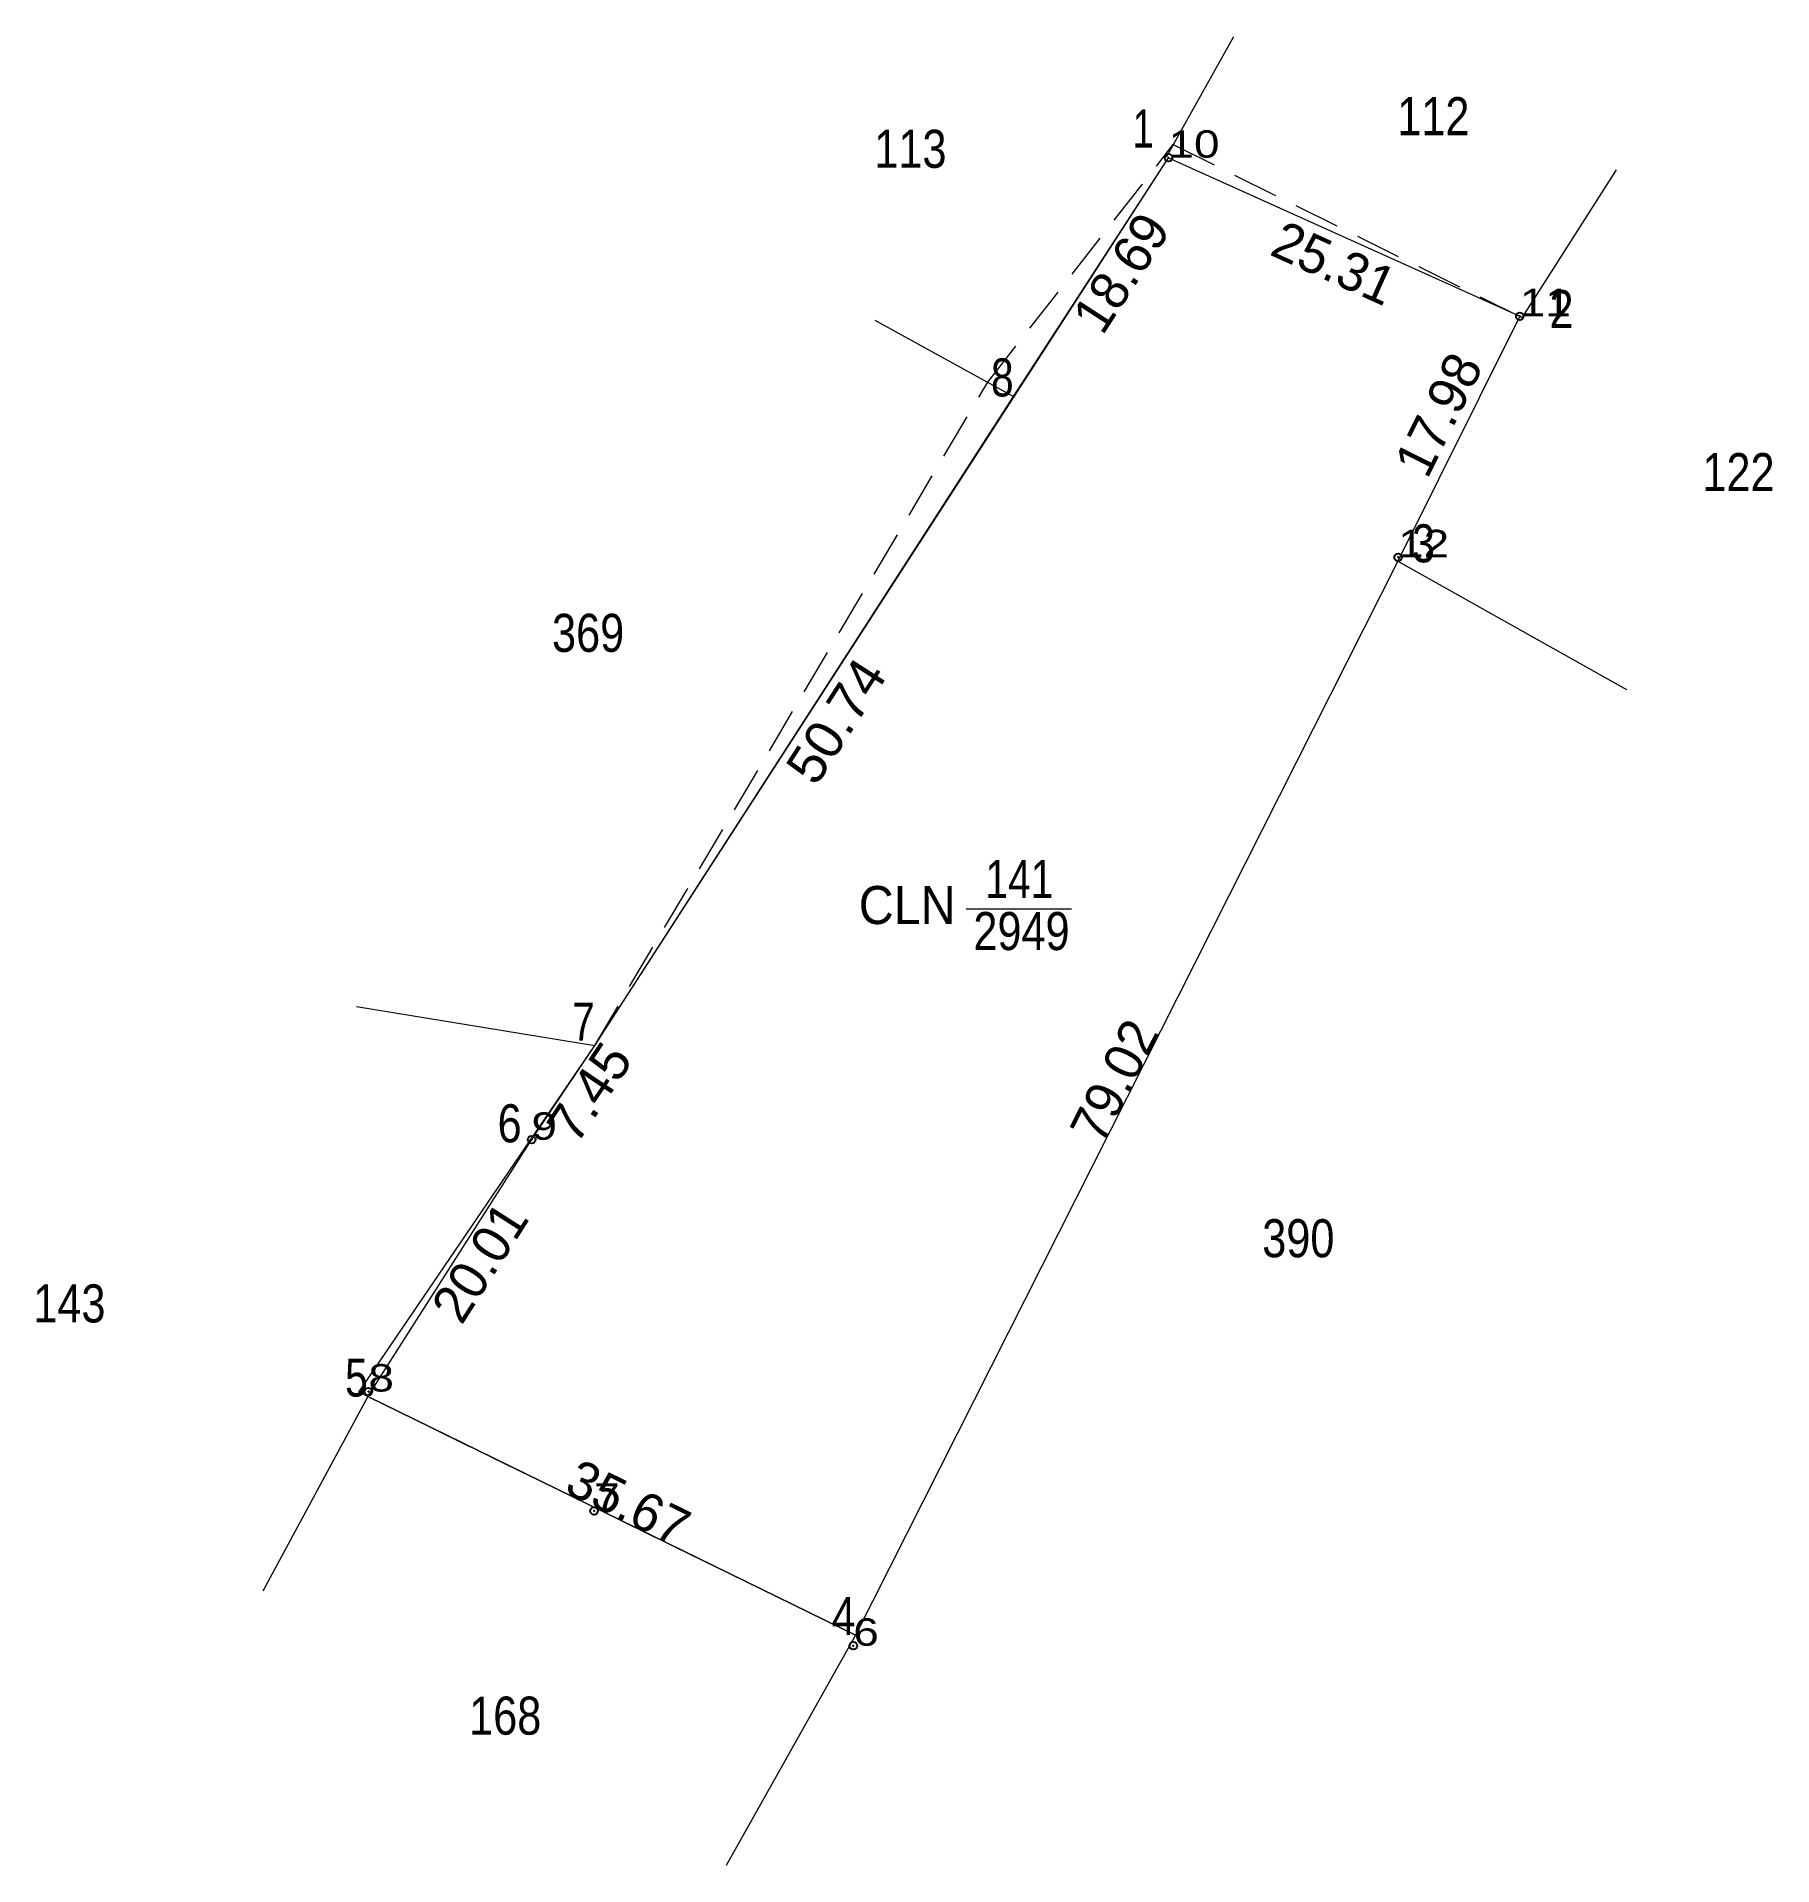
# Model space of a CAD drawing. Header units: metres. Extents: x 549176 to 550117, y 1839363 to 1839666.
# Drawn here: x 549683.7 to 549797.7, y 1839401.7 to 1839521.9 of the extents above; entities that cross this region are included whole.
import ezdxf
from ezdxf.enums import TextEntityAlignment as Align

# ---------------------------------------------------------------- set-up
doc = ezdxf.new("R2010")
doc.units = ezdxf.units.M
doc.header["$PDMODE"] = 32
doc.header["$PDSIZE"] = 0.5
doc.linetypes.add('MEDIUM_DASHED', pattern=[4.5, 3, -1.5])
for name, color, linetype, lineweight in [('1', 7, 'Continuous', 13), ('10', 7, 'MEDIUM_DASHED', 13), ('29', 7, 'MEDIUM_DASHED', 13), ('36', 7, 'Continuous', 13), ('63', 7, 'Continuous', 13)]:
    doc.layers.add(name, color=color, linetype=linetype, lineweight=lineweight)
doc.layers.add('12', color=7, linetype='Continuous')
doc.layers.add('7', color=7, linetype='Continuous')

msp = doc.modelspace()

# ---------------------------------------------------------------- texts
at = {"layer": '1'}
for s, width, p in [('112', 0.85, (549775.4, 1839515.38)), ('113', 0.85, (549741.06, 1839513.24)), ('122', 0.85, (549795.44, 1839492)), ('369', 0.85, (549719.895, 1839481.44)), ('141', 0.8, (549748.215, 1839465.27)), ('CLN', 0.95, (549740.845, 1839463.56)), ('2949', 0.85, (549748.355, 1839461.85)), ('390', 0.85, (549766.535, 1839441.67)), ('143', 0.85, (549685.83, 1839437.39)), ('168', 0.85, (549714.45, 1839410.31))]:
    msp.add_text(s, height=2.5, dxfattribs=dict(at, width=width)).set_placement(p, align=Align.CENTER)
at = {"layer": '12', "width": 1.25}
for s, p in [('10', (549758.01, 1839513.9)), ('11', (549781.08, 1839503.49)), ('12', (549773.09, 1839487.66)), ('9', (549716.18, 1839449.39)), ('8', (549705.47, 1839432.85)), ('7', (549720.29, 1839425.01)), ('6', (549737.31, 1839416.15))]:
    msp.add_text(s, height=1.8, dxfattribs=at).set_placement(p)
at = {"layer": '63'}
for s, width, p in [(' 1', 0.75, (549757.04, 1839514.57)), (' 2', 0.85, (549784.61, 1839502.71)), (' 8', 0.8, (549747.84, 1839498.22)), (' 3', 0.8, (549775.5, 1839487.32)), (' 7', 0.8, (549720.33, 1839455.9)), (' 6', 0.85, (549715.53, 1839449.22)), (' 5', 0.8, (549705.42, 1839432.52)), (' 4', 0.85, (549737.46, 1839416.85))]:
    msp.add_text(s, height=2.5, dxfattribs=dict(at, width=width)).set_placement(p, align=Align.RIGHT)
for s, rotation, p in [('18.69', 57.033, (549755.946, 1839505.67)), ('25.31', 335.713, (549768.376, 1839505.842)), ('17.98', 63.577, (549776.86, 1839496.484)), ('79.02', 63.208, (549755.56, 1839452.692)), ('20.01', 57.47, (549713.838, 1839440.678)), ('35.67', 333.938, (549721.991, 1839424.406))]:
    msp.add_text(s, height=2.5, rotation=rotation, dxfattribs=at).set_placement(p, align=Align.CENTER)
at = {"layer": '63', "width": 1.05}
for s, rotation, p in [('50.74', 57.171, (549737.235, 1839476.227)), ('7.45', 56.161, (549721.017, 1839451.814))]:
    msp.add_text(s, height=2.5, rotation=rotation, dxfattribs=at).set_placement(p, align=Align.CENTER)

# ---------------------------------------------------------------- linework, layer by layer
at = {"layer": '1'}
msp.add_lwpolyline([(549758.01, 1839513.9), (549781.08, 1839503.49), (549773.08, 1839487.39), (549737.46, 1839416.85), (549705.42, 1839432.52), (549716.18, 1839449.39), (549720.33, 1839455.58), (549747.84, 1839498.22)], close=True, dxfattribs=at)
at = {"layer": '10'}
for p, q in [((549746.14, 1839499.16), (549758.32, 1839514.76)), ((549720.33, 1839455.58), (549746.14, 1839499.16))]:
    msp.add_line(p, q, dxfattribs=at)
at = {"layer": '10', "linetype": 'Continuous'}
msp.add_lwpolyline([(549705.42, 1839432.52), (549704.84, 1839432.8), (549720.33, 1839455.58)], dxfattribs=at)
at = {"layer": '29'}
msp.add_line((549758.32, 1839514.76), (549781.24, 1839503.38), dxfattribs=at)
at = {"layer": '36'}
for p, q in [((549757.87, 1839513.96), (549762.29, 1839521.86)), ((549738.73, 1839503.24), (549747.84, 1839498.22)), ((549773.08, 1839487.39), (549788.09, 1839478.96)), ((549705.42, 1839432.52), (549698.54, 1839419.74)), ((549705.42, 1839432.52), (549737.46, 1839416.85)), ((549737.46, 1839416.85), (549728.97, 1839401.72))]:
    msp.add_line(p, q, dxfattribs=at)
for points in [[(549705.42, 1839432.52), (549716.18, 1839449.39), (549720.33, 1839455.58), (549758.01, 1839513.9)], [(549758.01, 1839513.9), (549781.08, 1839503.49), (549773.08, 1839487.39), (549737.46, 1839416.85)], [(549781.08, 1839503.49), (549781.24, 1839503.38), (549787.42, 1839513.11)]]:
    msp.add_lwpolyline(points, dxfattribs=at)
msp.add_point((549758.01, 1839513.9), dxfattribs=at)
at = {"layer": '63'}
for p, q in [((549744.73, 1839464.57), (549751.64, 1839464.57)), ((549704.69, 1839458.15), (549720.33, 1839455.58))]:
    msp.add_line(p, q, dxfattribs=at)
at = {"layer": '63', "linetype": 'MEDIUM_DASHED'}
msp.add_line((549705.42, 1839432.52), (549737.46, 1839416.85), dxfattribs=at)
at = {"layer": '7'}
for p in [(549758.01, 1839513.9), (549781.08, 1839503.49), (549773.09, 1839487.66), (549716.18, 1839449.39), (549705.47, 1839432.85), (549720.29, 1839425.01), (549737.31, 1839416.15)]:
    msp.add_point(p, dxfattribs=at)

msp.set_redraw_order([(e.dxf.handle, doc.entitydb.next_handle()) for e in msp.query("TEXT MTEXT ATTDEF DIMENSION ARC_DIMENSION")])  # texts and dimensions are drawn at this point

doc.saveas('drawing.dxf')
